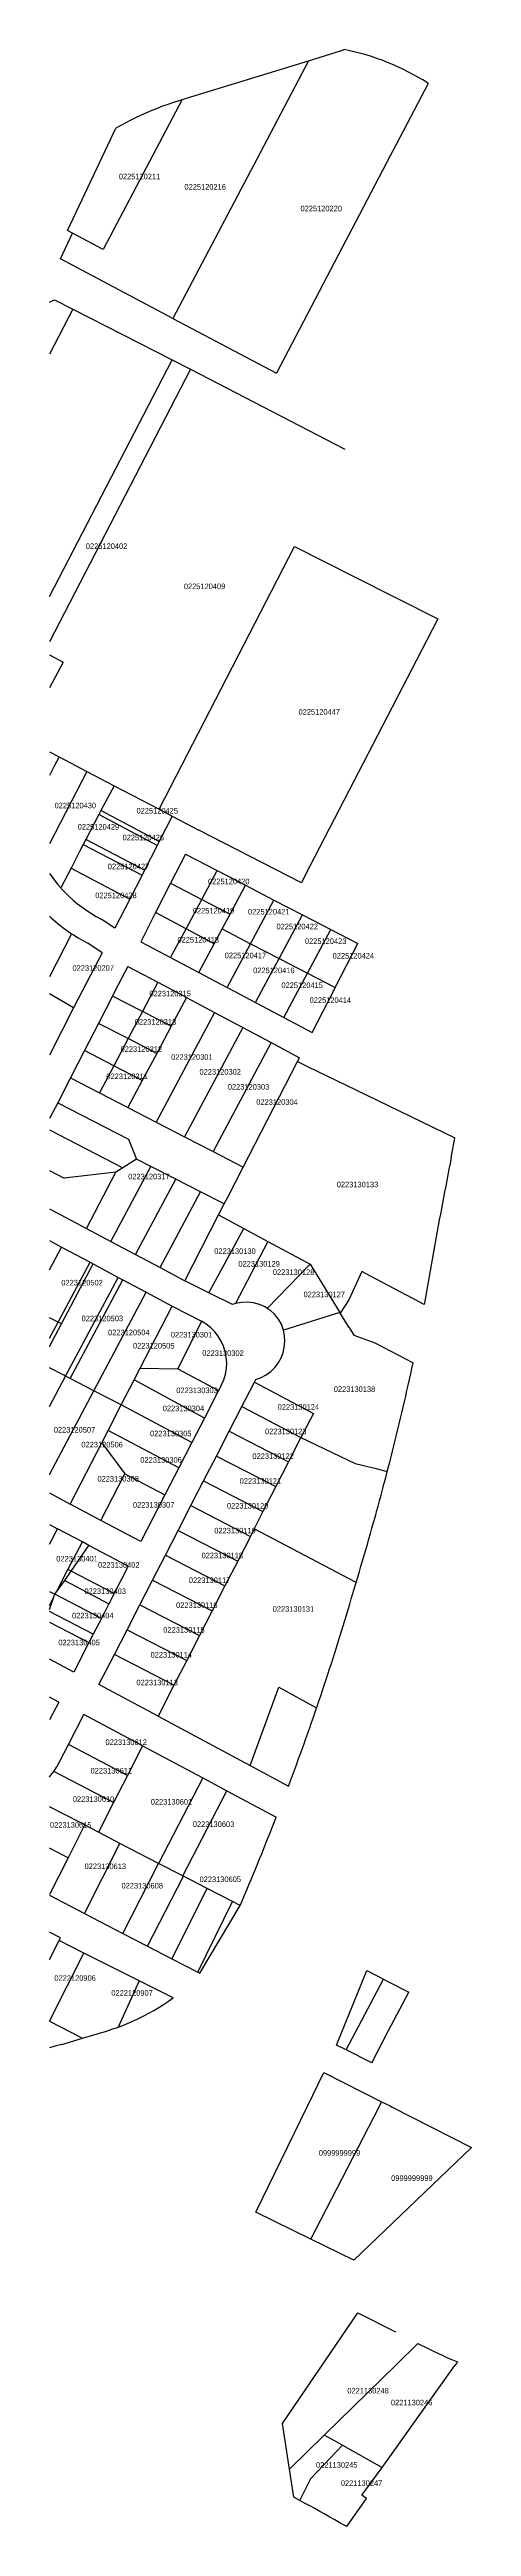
# Model space of a CAD drawing. Header units: inches. Extents: x 3124125 to 3124882, y 10085829 to 10090270.
import ezdxf

# ---------------------------------------------------------------- set-up
doc = ezdxf.new("R2010")
doc.units = ezdxf.units.IN
doc.header["$MEASUREMENT"] = 0
doc.layers.add('labels', color=10, linetype='Continuous')
doc.layers.add('parcels', color=10, linetype='Continuous')

msp = doc.modelspace()

# ---------------------------------------------------------------- linework, layer by layer
at = {"layer": 'parcels', "color": 7}
for p, q in [((3124363.083333, 10090180.333333), (3124589.916667, 10090249.916667)), ((3124589.916667, 10090249.916667), (3124497.083333, 10090073.833333)), ((3124589.916667, 10090249.916667), (3124648.916667, 10090268.583333)), ((3124648.916667, 10090268.583333), (3124653.916667, 10090270.166667)), ((3124804.5, 10090209.5), (3124747, 10090099.75)), ((3124363.083333, 10090180.333333), (3124304.416667, 10090069.333333)), ((3124357.166667, 10090178.166667), (3124363.083333, 10090180.333333)), ((3124214.833333, 10090067.25), (3124243.916667, 10090129.083333)), ((3124497.083333, 10090073.833333), (3124346.333333, 10089787.916667)), ((3124736.416667, 10090079.5), (3124661, 10089935.583333)), ((3124747, 10090099.75), (3124736.416667, 10090079.5)), ((3124144.583333, 10089895.083333), (3124166.25, 10089940.75)), ((3124661, 10089935.583333), (3124657, 10089928)), ((3124346.333333, 10089787.916667), (3124144.583333, 10089895.083333)), ((3124657, 10089928), (3124532.333333, 10089689.916667)), ((3124125, 10089817.083333), (3124133.916667, 10089821.166667)), ((3124166.75, 10089804.5), (3124125, 10089724.083333)), ((3124133.916667, 10089821.166667), (3124166.75, 10089804.5)), ((3124166.75, 10089804.5), (3124345.083333, 10089713.916667)), ((3124346.333333, 10089787.916667), (3124532.333333, 10089689.916667)), ((3124125, 10089289.083333), (3124345.083333, 10089713.916667)), ((3124345.083333, 10089713.916667), (3124377.75, 10089697.083333)), ((3124377.75, 10089697.083333), (3124125, 10089207.916667)), ((3124377.75, 10089697.083333), (3124655.25, 10089553.833333)), ((3124321.583333, 10088908.083333), (3124564.75, 10089378.75)), ((3124564.75, 10089378.75), (3124671.25, 10089325.333333)), ((3124671.25, 10089325.333333), (3124822.083333, 10089249.583333)), ((3124822.083333, 10089249.583333), (3124802.166667, 10089211.166667)), ((3124802.166667, 10089211.166667), (3124713.666667, 10089040.166667)), ((3124125, 10089010.583333), (3124142.25, 10089001.666667)), ((3124142.25, 10089001.666667), (3124132.916667, 10088983.666667)), ((3124142.25, 10089001.666667), (3124192.083333, 10088975.666667)), ((3124713.666667, 10089040.166667), (3124679.583333, 10088974.333333)), ((3124132.916667, 10088983.666667), (3124125, 10088968.416667)), ((3124192.083333, 10088975.666667), (3124125, 10088845.833333)), ((3124192.083333, 10088975.666667), (3124240.833333, 10088950.166667)), ((3124679.583333, 10088974.333333), (3124583.25, 10088788.25)), ((3124240.833333, 10088950.166667), (3124217, 10088905.916667)), ((3124240.833333, 10088950.166667), (3124321.583333, 10088908.083333)), ((3124213.333333, 10088898.75), (3124190.083333, 10088853.666667)), ((3124217, 10088905.916667), (3124213.333333, 10088898.75)), ((3124318.416667, 10088843.166667), (3124213.333333, 10088898.75)), ((3124322.083333, 10088850.333333), (3124217, 10088905.916667)), ((3124321.583333, 10088908.083333), (3124345.333333, 10088895.666667)), ((3124345.333333, 10088895.666667), (3124322.083333, 10088850.333333)), ((3124345.333333, 10088895.666667), (3124392.833333, 10088870.416667)), ((3124576.916667, 10088776.166667), (3124392.833333, 10088870.416667)), ((3124178.833333, 10088831.916667), (3124163.583333, 10088802.25)), ((3124185.5, 10088844.833333), (3124178.833333, 10088831.916667)), ((3124190.083333, 10088853.666667), (3124185.5, 10088844.833333)), ((3124185.5, 10088844.833333), (3124291, 10088789.666667)), ((3124295.583333, 10088798.5), (3124190.083333, 10088853.666667)), ((3124318.416667, 10088843.166667), (3124295.583333, 10088798.5)), ((3124322.083333, 10088850.333333), (3124318.416667, 10088843.166667)), ((3124369.333333, 10088827.083333), (3124342.416667, 10088775.166667)), ((3124369.333333, 10088827.083333), (3124425.583333, 10088797.916667)), ((3124163.583333, 10088802.25), (3124145.083333, 10088767.083333)), ((3124163.583333, 10088802.25), (3124269.083333, 10088746.833333)), ((3124291, 10088789.666667), (3124269.083333, 10088746.833333)), ((3124295.583333, 10088798.5), (3124291, 10088789.666667)), ((3124398.083333, 10088746.25), (3124425.583333, 10088797.916667)), ((3124425.583333, 10088797.916667), (3124476.583333, 10088771.583333)), ((3124583.25, 10088788.25), (3124576.916667, 10088776.166667)), ((3124269.083333, 10088746.833333), (3124242.333333, 10088694.583333)), ((3124342.416667, 10088775.166667), (3124315.5, 10088722.583333)), ((3124342.416667, 10088775.166667), (3124398.083333, 10088746.25)), ((3124370, 10088693.666667), (3124398.083333, 10088746.25)), ((3124398.083333, 10088746.25), (3124448.916667, 10088719.916667)), ((3124448.916667, 10088719.916667), (3124476.583333, 10088771.583333)), ((3124476.583333, 10088771.583333), (3124527.75, 10088745.083333)), ((3124485.916667, 10088666.75), (3124527.75, 10088745.083333)), ((3124527.75, 10088745.083333), (3124578.75, 10088718.583333)), ((3124242.333333, 10088694.583333), (3124217.833333, 10088710.916667)), ((3124315.5, 10088722.583333), (3124288.75, 10088670.416667)), ((3124370, 10088693.666667), (3124315.5, 10088722.583333)), ((3124342.416667, 10088642), (3124370, 10088693.666667)), ((3124420.5, 10088666.833333), (3124370, 10088693.666667)), ((3124420.5, 10088666.833333), (3124434.666667, 10088693.25)), ((3124434.666667, 10088693.25), (3124448.916667, 10088719.916667)), ((3124434.666667, 10088693.25), (3124485.916667, 10088666.75)), ((3124536.833333, 10088640.333333), (3124578.75, 10088718.583333)), ((3124578.75, 10088718.583333), (3124629.75, 10088692.166667)), ((3124587.75, 10088614), (3124629.75, 10088692.166667)), ((3124629.75, 10088692.166667), (3124678.5, 10088666.916667)), ((3124164.666667, 10088684.666667), (3124125, 10088607.25)), ((3124219.333333, 10088650.166667), (3124183.5, 10088581.416667)), ((3124219.333333, 10088650.166667), (3124194, 10088667.666667)), ((3124288.75, 10088670.416667), (3124342.416667, 10088642)), ((3124392.916667, 10088615.25), (3124420.5, 10088666.833333)), ((3124444, 10088588.166667), (3124485.916667, 10088666.75)), ((3124485.916667, 10088666.75), (3124536.833333, 10088640.333333)), ((3124637.833333, 10088588.083333), (3124678.5, 10088666.916667)), ((3124265.833333, 10088626.083333), (3124242.5, 10088581.416667)), ((3124265.833333, 10088626.083333), (3124319.583333, 10088597.666667)), ((3124342.416667, 10088642), (3124392.916667, 10088615.25)), ((3124392.916667, 10088615.25), (3124444, 10088588.166667)), ((3124505.5, 10088581.416667), (3124536.833333, 10088640.333333)), ((3124536.833333, 10088640.333333), (3124587.75, 10088614)), ((3124570.5, 10088581.416667), (3124587.75, 10088614)), ((3124587.75, 10088614), (3124637.833333, 10088588.083333)), ((3124168.25, 10088551.833333), (3124125, 10088576.833333)), ((3124183.5, 10088581.416667), (3124168.25, 10088551.833333)), ((3124238.083333, 10088572.833333), (3124212.916667, 10088524)), ((3124242.5, 10088581.416667), (3124238.083333, 10088572.833333)), ((3124291.75, 10088545.166667), (3124238.083333, 10088572.833333)), ((3124311, 10088581.416667), (3124291.75, 10088545.166667)), ((3124319.583333, 10088597.666667), (3124311, 10088581.416667)), ((3124319.583333, 10088597.666667), (3124350, 10088581.416667)), ((3124370.583333, 10088570.416667), (3124343.083333, 10088518.666667)), ((3124350, 10088581.416667), (3124370.583333, 10088570.416667)), ((3124370.583333, 10088570.416667), (3124421.083333, 10088543.583333)), ((3124444, 10088588.166667), (3124456.666667, 10088581.416667)), ((3124456.666667, 10088581.416667), (3124494.583333, 10088561.25)), ((3124494.583333, 10088561.25), (3124505.5, 10088581.416667)), ((3124494.583333, 10088561.25), (3124545.666667, 10088534.166667)), ((3124545.666667, 10088534.166667), (3124570.5, 10088581.416667)), ((3124596.083333, 10088507.333333), (3124634.5, 10088581.416667)), ((3124634.5, 10088581.416667), (3124637.833333, 10088588.083333)), ((3124168.25, 10088551.833333), (3124125, 10088467.166667)), ((3124212.916667, 10088524), (3124187.833333, 10088475.166667)), ((3124266, 10088496.583333), (3124212.916667, 10088524)), ((3124291.75, 10088545.166667), (3124266, 10088496.583333)), ((3124343.083333, 10088518.666667), (3124291.75, 10088545.166667)), ((3124421.083333, 10088543.583333), (3124316.25, 10088346.75)), ((3124343.083333, 10088518.666667), (3124317.333333, 10088470.166667)), ((3124472.083333, 10088516.416667), (3124367.5, 10088320.333333)), ((3124421.083333, 10088543.583333), (3124472.083333, 10088516.416667)), ((3124472.083333, 10088516.416667), (3124522.583333, 10088489.583333)), ((3124545.666667, 10088534.166667), (3124596.083333, 10088507.333333)), ((3124187.833333, 10088475.166667), (3124162.583333, 10088426.166667)), ((3124240.333333, 10088448.083333), (3124187.833333, 10088475.166667)), ((3124266, 10088496.583333), (3124240.333333, 10088448.083333)), ((3124317.333333, 10088470.166667), (3124266, 10088496.583333)), ((3124317.333333, 10088470.166667), (3124291.5, 10088421.666667)), ((3124522.583333, 10088489.583333), (3124418.666667, 10088293.916667)), ((3124522.583333, 10088489.583333), (3124573.583333, 10088462.416667)), ((3124162.583333, 10088426.166667), (3124139.75, 10088381.666667)), ((3124162.583333, 10088426.166667), (3124214.5, 10088399.333333)), ((3124240.333333, 10088448.083333), (3124214.5, 10088399.333333)), ((3124291.5, 10088421.666667), (3124240.333333, 10088448.083333)), ((3124472.583333, 10088266.083333), (3124570.083333, 10088455.5)), ((3124570.083333, 10088455.5), (3124573.583333, 10088462.416667)), ((3124570.083333, 10088455.5), (3124588, 10088446.833333)), ((3124588, 10088446.833333), (3124693.25, 10088396)), ((3124139.75, 10088381.666667), (3124125, 10088353.083333)), ((3124139.75, 10088381.666667), (3124266.833333, 10088316.166667)), ((3124214.5, 10088399.333333), (3124265.666667, 10088372.916667)), ((3124291.5, 10088421.666667), (3124265.666667, 10088372.916667)), ((3124693.25, 10088396), (3124852.583333, 10088318.916667)), ((3124265.666667, 10088372.916667), (3124316.25, 10088346.75)), ((3124316.25, 10088346.75), (3124367.5, 10088320.333333)), ((3124125, 10088333.083333), (3124256.416667, 10088265.083333)), ((3124266.833333, 10088316.166667), (3124280.833333, 10088280.666667)), ((3124367.5, 10088320.333333), (3124418.666667, 10088293.916667)), ((3124418.666667, 10088293.916667), (3124472.583333, 10088266.083333)), ((3124845.833333, 10088282.583333), (3124852.583333, 10088318.916667)), ((3124125, 10088260.083333), (3124151.333333, 10088246.416667)), ((3124244.25, 10088257.333333), (3124151.333333, 10088246.416667)), ((3124191.416667, 10088156.166667), (3124244.25, 10088257.333333)), ((3124235.333333, 10088132.75), (3124306.666667, 10088267.5)), ((3124256.416667, 10088265.083333), (3124244.25, 10088257.333333)), ((3124280.833333, 10088280.666667), (3124256.416667, 10088265.083333)), ((3124306.666667, 10088267.5), (3124280.833333, 10088280.666667)), ((3124351.416667, 10088244.666667), (3124306.666667, 10088267.5)), ((3124445, 10088212.583333), (3124472.583333, 10088266.083333)), ((3124279.416667, 10088109.333333), (3124351.416667, 10088244.666667)), ((3124323.416667, 10088085.916667), (3124396.083333, 10088221.833333)), ((3124396.083333, 10088221.833333), (3124351.416667, 10088244.666667)), ((3124438.583333, 10088200.166667), (3124396.083333, 10088221.833333)), ((3124438.583333, 10088200.166667), (3124445, 10088212.583333)), ((3124125, 10088191.416667), (3124191.416667, 10088156.166667)), ((3124367.75, 10088062.333333), (3124428.25, 10088180.333333)), ((3124428.25, 10088180.333333), (3124438.583333, 10088200.166667)), ((3124428.25, 10088180.333333), (3124473.583333, 10088155.916667)), ((3124125, 10088134.5), (3124146.583333, 10088122.916667)), ((3124125, 10088082.25), (3124146.583333, 10088122.916667)), ((3124146.583333, 10088122.916667), (3124197.833333, 10088095.583333)), ((3124191.416667, 10088156.166667), (3124235.333333, 10088132.75)), ((3124235.333333, 10088132.75), (3124279.416667, 10088109.333333)), ((3124411.083333, 10088040.666667), (3124473.583333, 10088155.916667)), ((3124516.833333, 10088132.666667), (3124459, 10088021.416667)), ((3124473.583333, 10088155.916667), (3124516.833333, 10088132.666667)), ((3124516.833333, 10088132.666667), (3124592.75, 10088091.916667)), ((3124140.416667, 10087988.083333), (3124197.833333, 10088095.583333)), ((3124146.333333, 10087985), (3124203.5, 10088092.583333)), ((3124154, 10087891.083333), (3124248.5, 10088068.5)), ((3124197.833333, 10088095.583333), (3124203.5, 10088092.583333)), ((3124203.5, 10088092.583333), (3124248.5, 10088068.5)), ((3124248.5, 10088068.5), (3124256.5, 10088064.25)), ((3124279.416667, 10088109.333333), (3124323.416667, 10088085.916667)), ((3124323.416667, 10088085.916667), (3124367.75, 10088062.333333)), ((3124515.75, 10088012.916667), (3124592.75, 10088091.916667)), ((3124592.75, 10088091.916667), (3124646, 10088005.416667)), ((3124797.25, 10088019.583333), (3124700.916667, 10088070.916667)), ((3124161.916667, 10087887), (3124256.5, 10088064.25)), ((3124204.583333, 10087865.083333), (3124298.5, 10088041.833333)), ((3124256.5, 10088064.25), (3124298.5, 10088041.833333)), ((3124298.5, 10088041.833333), (3124345, 10088016.916667)), ((3124411.083333, 10088040.666667), (3124367.75, 10088062.333333)), ((3124140.416667, 10087988.083333), (3124125, 10087996)), ((3124125, 10087959.25), (3124140.416667, 10087988.083333)), ((3124125, 10087944.75), (3124146.333333, 10087985)), ((3124146.333333, 10087985), (3124140.416667, 10087988.083333)), ((3124287.666667, 10087905.666667), (3124345, 10088016.916667)), ((3124345, 10088016.916667), (3124397.75, 10087989.833333)), ((3124397.75, 10087989.833333), (3124355.5, 10087904.416667)), ((3124646, 10088005.416667), (3124545.083333, 10087973.916667)), ((3124646, 10088005.416667), (3124646.583333, 10088004.416667)), ((3124662.583333, 10087978.416667), (3124646.583333, 10088004.416667)), ((3124150.5, 10087892.833333), (3124125, 10087906)), ((3124125, 10087836.666667), (3124154, 10087891.083333)), ((3124154, 10087891.083333), (3124150.5, 10087892.833333)), ((3124161.916667, 10087887), (3124154, 10087891.083333)), ((3124276.75, 10087884.5), (3124287.666667, 10087905.666667)), ((3124287.666667, 10087905.666667), (3124355.5, 10087904.416667)), ((3124355.5, 10087904.416667), (3124428.5, 10087865.583333)), ((3124125, 10087715.25), (3124204.583333, 10087865.083333)), ((3124204.583333, 10087865.083333), (3124161.916667, 10087887)), ((3124253.333333, 10087840.083333), (3124204.583333, 10087865.083333)), ((3124253.333333, 10087840.083333), (3124276.75, 10087884.5)), ((3124403.083333, 10087816.166667), (3124276.75, 10087884.5)), ((3124428.5, 10087865.583333), (3124403.083333, 10087816.166667)), ((3124433.25, 10087874.833333), (3124428.5, 10087865.583333)), ((3124470.083333, 10087836.833333), (3124492.583333, 10087880.666667)), ((3124492.583333, 10087880.666667), (3124495.25, 10087885.166667)), ((3124492.583333, 10087880.666667), (3124598.75, 10087824.166667)), ((3124230.166667, 10087794), (3124253.333333, 10087840.083333)), ((3124380.666667, 10087772.583333), (3124253.333333, 10087840.083333)), ((3124403.083333, 10087816.166667), (3124380.666667, 10087772.583333)), ((3124447.333333, 10087792.583333), (3124470.083333, 10087836.833333)), ((3124470.083333, 10087836.833333), (3124576.25, 10087781.416667)), ((3124598.75, 10087824.166667), (3124576.25, 10087781.416667)), ((3124162.25, 10087662.083333), (3124218.833333, 10087771.916667)), ((3124218.833333, 10087771.916667), (3124230.166667, 10087794)), ((3124218.833333, 10087771.916667), (3124260, 10087716.416667)), ((3124357.25, 10087727.083333), (3124230.166667, 10087794)), ((3124380.666667, 10087772.583333), (3124357.25, 10087727.083333)), ((3124424.416667, 10087748.083333), (3124447.333333, 10087792.583333)), ((3124447.333333, 10087792.583333), (3124553.75, 10087737.666667)), ((3124576.25, 10087781.416667), (3124553.75, 10087737.666667)), ((3124217.25, 10087632.666667), (3124260, 10087716.416667)), ((3124260, 10087716.416667), (3124332.166667, 10087678.25)), ((3124357.25, 10087727.083333), (3124332.166667, 10087678.25)), ((3124401.583333, 10087703.666667), (3124424.416667, 10087748.083333)), ((3124424.416667, 10087748.083333), (3124530.916667, 10087693.25)), ((3124553.75, 10087737.666667), (3124530.916667, 10087693.25)), ((3124709.083333, 10087726.083333), (3124731.166667, 10087720.666667)), ((3124125, 10087681.833333), (3124162.25, 10087662.083333)), ((3124332.166667, 10087678.25), (3124289.083333, 10087594.583333)), ((3124378.75, 10087659.166667), (3124401.583333, 10087703.666667)), ((3124401.583333, 10087703.666667), (3124508.083333, 10087648.833333)), ((3124530.916667, 10087693.25), (3124508.083333, 10087648.833333)), ((3124125, 10087625.25), (3124139.25, 10087617.666667)), ((3124217.25, 10087632.666667), (3124162.25, 10087662.083333)), ((3124289.083333, 10087594.583333), (3124217.25, 10087632.666667)), ((3124355.833333, 10087614.583333), (3124378.75, 10087659.166667)), ((3124378.75, 10087659.166667), (3124485.5, 10087604)), ((3124508.083333, 10087648.833333), (3124492.5, 10087617.583333)), ((3124125, 10087589.833333), (3124129.166667, 10087598)), ((3124129.166667, 10087598), (3124139.25, 10087617.666667)), ((3124183.916667, 10087594.5), (3124139.25, 10087617.666667)), ((3124158.166667, 10087544.583333), (3124183.916667, 10087594.5)), ((3124163.75, 10087541.666667), (3124195.75, 10087587.583333)), ((3124195.75, 10087587.583333), (3124183.916667, 10087594.5)), ((3124266.083333, 10087550.333333), (3124195.75, 10087587.583333)), ((3124333, 10087570.166667), (3124355.833333, 10087614.583333)), ((3124355.833333, 10087614.583333), (3124462.666667, 10087559.5)), ((3124485.5, 10087604), (3124462.666667, 10087559.5)), ((3124492.5, 10087617.583333), (3124485.5, 10087604)), ((3124675.083333, 10087521.333333), (3124492.5, 10087617.583333)), ((3124137.5, 10087504.5), (3124158.166667, 10087544.583333)), ((3124152.25, 10087525.083333), (3124163.75, 10087541.666667)), ((3124163.75, 10087541.666667), (3124158.166667, 10087544.583333)), ((3124240.916667, 10087501.333333), (3124163.75, 10087541.666667)), ((3124266.083333, 10087550.333333), (3124240.916667, 10087501.333333)), ((3124310.083333, 10087525.666667), (3124333, 10087570.166667)), ((3124333, 10087570.166667), (3124439.833333, 10087515.083333)), ((3124462.666667, 10087559.5), (3124439.833333, 10087515.083333)), ((3124125, 10087505.166667), (3124134.5, 10087500.25)), ((3124125, 10087472.833333), (3124132.833333, 10087495.333333)), ((3124125, 10087480.166667), (3124132.833333, 10087495.333333)), ((3124132.833333, 10087495.333333), (3124134.5, 10087500.25)), ((3124134.5, 10087500.25), (3124137.5, 10087504.5)), ((3124218.083333, 10087457), (3124134.5, 10087500.25)), ((3124137.5, 10087504.5), (3124152.25, 10087525.083333)), ((3124152.25, 10087525.083333), (3124231.666667, 10087483.333333)), ((3124240.916667, 10087501.333333), (3124231.666667, 10087483.333333)), ((3124287.25, 10087481.25), (3124310.083333, 10087525.666667)), ((3124310.083333, 10087525.666667), (3124417, 10087470.666667)), ((3124439.833333, 10087515.083333), (3124417, 10087470.666667)), ((3124203.583333, 10087428.833333), (3124125, 10087469.5)), ((3124125, 10087450.416667), (3124195.833333, 10087413.666667)), ((3124218.083333, 10087457), (3124203.583333, 10087428.833333)), ((3124231.666667, 10087483.333333), (3124218.083333, 10087457)), ((3124264.333333, 10087436.583333), (3124287.25, 10087481.25)), ((3124287.25, 10087481.25), (3124394.083333, 10087426)), ((3124417, 10087470.666667), (3124394.083333, 10087426)), ((3124195.833333, 10087413.666667), (3124168.583333, 10087360.833333)), ((3124203.583333, 10087428.833333), (3124195.833333, 10087413.666667)), ((3124241.5, 10087392.166667), (3124264.333333, 10087436.583333)), ((3124264.333333, 10087436.583333), (3124371.166667, 10087381.583333)), ((3124394.083333, 10087426), (3124371.166667, 10087381.583333)), ((3124168.583333, 10087360.833333), (3124125, 10087384)), ((3124213.75, 10087338.166667), (3124241.5, 10087392.166667)), ((3124348.25, 10087337), (3124241.5, 10087392.166667)), ((3124371.166667, 10087381.583333), (3124348.25, 10087337)), ((3124141.75, 10087306.916667), (3124125, 10087315.833333)), ((3124319.833333, 10087281.666667), (3124213.75, 10087338.166667)), ((3124348.25, 10087337), (3124319.833333, 10087281.666667)), ((3124141.75, 10087306.916667), (3124125, 10087275.083333)), ((3124158.916667, 10087231.083333), (3124186.333333, 10087284.833333)), ((3124292, 10087228.666667), (3124186.333333, 10087284.833333)), ((3124319.833333, 10087281.666667), (3124484.833333, 10087193.166667)), ((3124142.75, 10087199.583333), (3124158.916667, 10087231.083333)), ((3124264.833333, 10087175.25), (3124158.916667, 10087231.083333)), ((3124292, 10087228.666667), (3124264.833333, 10087175.25)), ((3124292, 10087228.666667), (3124400.25, 10087170.833333)), ((3124240.083333, 10087126.583333), (3124132.5, 10087182.5)), ((3124484.833333, 10087193.166667), (3124553.833333, 10087156.166667)), ((3124264.833333, 10087175.25), (3124240.083333, 10087126.583333)), ((3124400.25, 10087170.833333), (3124320.833333, 10087017.5)), ((3124364.416667, 10086995.083333), (3124443.416667, 10087147.75)), ((3124400.25, 10087170.833333), (3124443.416667, 10087147.75)), ((3124443.416667, 10087147.75), (3124531.916667, 10087100.416667)), ((3124240.083333, 10087126.583333), (3124213.166667, 10087073.5)), ((3124184.666667, 10087080.166667), (3124158.333333, 10087027.916667)), ((3124188, 10087086.916667), (3124185.25, 10087088.333333)), ((3124187.583333, 10086927.916667), (3124251.5, 10087053.166667)), ((3124213.166667, 10087073.5), (3124188, 10087086.916667)), ((3124251.5, 10087053.166667), (3124213.166667, 10087073.5)), ((3124320.833333, 10087017.5), (3124251.5, 10087053.166667)), ((3124151.583333, 10087031.333333), (3124125, 10087045)), ((3124158.333333, 10087027.916667), (3124125, 10086962)), ((3124158.333333, 10087027.916667), (3124151.583333, 10087031.333333)), ((3124256.583333, 10086892.166667), (3124320.833333, 10087017.5)), ((3124364.416667, 10086995.083333), (3124320.833333, 10087017.5)), ((3124125, 10086960.583333), (3124187.583333, 10086927.916667)), ((3124300.833333, 10086869.25), (3124365.583333, 10086994.5)), ((3124344.5, 10086846.666667), (3124407.666667, 10086972.833333)), ((3124365.583333, 10086994.5), (3124364.416667, 10086995.083333)), ((3124407.666667, 10086972.833333), (3124365.583333, 10086994.5)), ((3124453.333333, 10086949.333333), (3124407.666667, 10086972.833333)), ((3124187.583333, 10086927.916667), (3124256.583333, 10086892.166667)), ((3124391.166667, 10086822.5), (3124453.333333, 10086949.333333)), ((3124394.583333, 10086820.666667), (3124467.333333, 10086942.166667)), ((3124467.333333, 10086942.166667), (3124453.333333, 10086949.333333)), ((3124144.583333, 10086884.166667), (3124125, 10086894.166667)), ((3124125, 10086845.416667), (3124142.083333, 10086879.166667)), ((3124142.083333, 10086879.166667), (3124144.583333, 10086884.166667)), ((3124186.75, 10086856.833333), (3124142.083333, 10086879.166667)), ((3124256.583333, 10086892.166667), (3124300.833333, 10086869.25)), ((3124300.833333, 10086869.25), (3124344.5, 10086846.666667)), ((3124125.083333, 10086735), (3124186.75, 10086856.833333)), ((3124285.75, 10086807.166667), (3124186.75, 10086856.833333)), ((3124344.5, 10086846.666667), (3124391.166667, 10086822.5)), ((3124640, 10086691.583333), (3124694.5, 10086825.333333)), ((3124694.5, 10086825.333333), (3124724.5, 10086810)), ((3124285.75, 10086807.166667), (3124248.083333, 10086724.083333)), ((3124346.833333, 10086776.416667), (3124285.75, 10086807.166667)), ((3124391.166667, 10086822.5), (3124394.583333, 10086820.666667)), ((3124657.083333, 10086683.083333), (3124724.5, 10086810)), ((3124724.5, 10086810), (3124730.833333, 10086806.75)), ((3124730.833333, 10086806.75), (3124769.583333, 10086787)), ((3124732.916667, 10086716.666667), (3124769.583333, 10086787)), ((3124125, 10086735), (3124125.083333, 10086735)), ((3124125.083333, 10086735), (3124183.916667, 10086704.083333)), ((3124147.333333, 10086693.166667), (3124183.916667, 10086704.083333)), ((3124183.916667, 10086704.083333), (3124227.25, 10086717.083333)), ((3124657.083333, 10086683.083333), (3124640, 10086691.583333)), ((3124703.5, 10086660.166667), (3124732.916667, 10086716.666667)), ((3124703.5, 10086660.166667), (3124657.083333, 10086683.083333)), ((3124587.083333, 10086581.166667), (3124617, 10086642.916667)), ((3124617, 10086642.916667), (3124721, 10086590.25)), ((3124495.333333, 10086392.416667), (3124587.083333, 10086581.166667)), ((3124593.916667, 10086344.083333), (3124716.5, 10086581.416667)), ((3124716.5, 10086581.416667), (3124721, 10086590.25)), ((3124721, 10086590.25), (3124736.166667, 10086582.666667)), ((3124736.166667, 10086582.666667), (3124738.5, 10086581.416667)), ((3124738.5, 10086581.416667), (3124882.25, 10086508.5)), ((3124882.25, 10086508.5), (3124741.083333, 10086373.166667)), ((3124593.916667, 10086344.083333), (3124495.333333, 10086392.416667)), ((3124671.25, 10086306.166667), (3124593.916667, 10086344.083333)), ((3124741.083333, 10086373.166667), (3124671.25, 10086306.166667)), ((3124678.083333, 10086211.666667), (3124745.75, 10086177.75)), ((3124618, 10085992.666667), (3124747.083333, 10086118.75)), ((3124747.083333, 10086118.75), (3124786.25, 10086156.916667)), ((3124756.166667, 10085982.333333), (3124852.416667, 10086117.166667)), ((3124786.25, 10086156.916667), (3124804.5, 10086147.666667)), ((3124853.666667, 10086119), (3124852.416667, 10086117.166667)), ((3124857.25, 10086123.916667), (3124853.666667, 10086119)), ((3124618, 10085992.666667), (3124555.666667, 10085931.25)), ((3124650.583333, 10085974.416667), (3124618, 10085992.666667)), ((3124750.5, 10085974.416667), (3124756.166667, 10085982.333333)), ((3124650.583333, 10085974.416667), (3124722, 10085934.416667)), ((3124722, 10085934.416667), (3124750.5, 10085974.416667)), ((3124658.416667, 10085828.666667), (3124693.75, 10085878.666667))]:
    msp.add_line(p, q, dxfattribs=at)
for points in [[(3124804.5, 10090209.5), (3124803.333333, 10090210.25), (3124794.75, 10090215.583333), (3124786, 10090220.75), (3124777.166667, 10090225.666667), (3124768.25, 10090230.333333), (3124759.166667, 10090234.916667), (3124750, 10090239.166667), (3124740.75, 10090243.25), (3124731.416667, 10090247.166667), (3124722, 10090250.833333), (3124712.5, 10090254.25), (3124702.916667, 10090257.5), (3124693.25, 10090260.416667), (3124683.5, 10090263.25), (3124673.666667, 10090265.75), (3124663.833333, 10090268.083333), (3124653.916667, 10090270.166667)], [(3124357.166667, 10090178.166667), (3124347.333333, 10090175.083333), (3124337.583333, 10090171.833333), (3124327.916667, 10090168.333333), (3124318.25, 10090164.666667), (3124308.666667, 10090160.833333), (3124299.166667, 10090156.833333), (3124289.75, 10090152.666667), (3124280.416667, 10090148.25), (3124271.166667, 10090143.75), (3124262, 10090139), (3124252.916667, 10090134.083333), (3124243.916667, 10090129.083333)], [(3124166.25, 10089940.75), (3124157.416667, 10089945.416667), (3124214.833333, 10090067.25)], [(3124304.416667, 10090069.333333), (3124221.083333, 10089911.666667), (3124166.25, 10089940.75)], [(3124125, 10089184.5), (3124149.583333, 10089171.916667), (3124125, 10089125.75)], [(3124125, 10088792.916667), (3124127.333333, 10088789.5), (3124133.25, 10088781.333333), (3124139.583333, 10088773.416667), (3124145.083333, 10088767.083333)], [(3124145.083333, 10088767.083333), (3124146.166667, 10088765.833333), (3124153.083333, 10088758.5), (3124160.25, 10088751.416667), (3124167.75, 10088744.666667), (3124175.5, 10088738.166667), (3124183.5, 10088732.083333), (3124191.75, 10088726.25), (3124200.25, 10088720.75), (3124208.916667, 10088715.666667), (3124217.833333, 10088710.916667)], [(3124125, 10088716.083333), (3124128.083333, 10088713.166667), (3124135.666667, 10088706.5), (3124143.333333, 10088700.083333), (3124151.333333, 10088694), (3124159.5, 10088688.166667), (3124164.666667, 10088684.666667)], [(3124164.666667, 10088684.666667), (3124167.833333, 10088682.583333), (3124176.333333, 10088677.333333), (3124185.083333, 10088672.333333), (3124194, 10088667.666667)], [(3124845.833333, 10088282.583333), (3124843.833333, 10088272.5), (3124841.833333, 10088262.416667), (3124839.916667, 10088252.25), (3124837.916667, 10088242.166667), (3124836, 10088232.083333), (3124834, 10088222), (3124832.083333, 10088211.916667), (3124830.166667, 10088201.75), (3124828.25, 10088191.666667), (3124826.333333, 10088181.583333), (3124824.416667, 10088171.416667), (3124822.583333, 10088161.333333), (3124820.666667, 10088151.25), (3124818.833333, 10088141.083333), (3124816.916667, 10088131), (3124815.083333, 10088120.833333), (3124813.25, 10088110.75), (3124811.416667, 10088100.583333), (3124809.666667, 10088090.5), (3124807.833333, 10088080.333333), (3124806, 10088070.25), (3124804.25, 10088060.083333), (3124802.5, 10088050), (3124800.75, 10088039.833333), (3124799, 10088029.666667), (3124797.25, 10088019.583333)], [(3124700.916667, 10088070.916667), (3124685.333333, 10088079.166667), (3124662, 10088028.166667), (3124646.583333, 10088004.416667)], [(3124459, 10088021.416667), (3124453.25, 10088019.666667), (3124411.083333, 10088040.666667)], [(3124515.75, 10088012.916667), (3124511.75, 10088015.583333), (3124501.833333, 10088020), (3124491.333333, 10088022.916667), (3124480.5, 10088024.083333), (3124469.666667, 10088023.583333), (3124459, 10088021.416667)], [(3124433.25, 10087874.833333), (3124437.666667, 10087885), (3124440.583333, 10087894.75), (3124442.333333, 10087904.833333), (3124442.916667, 10087915), (3124442.25, 10087925.166667), (3124440.333333, 10087935.166667), (3124437.333333, 10087944.916667), (3124433.083333, 10087954.166667), (3124427.833333, 10087962.916667), (3124421.583333, 10087970.916667), (3124414.416667, 10087978.166667), (3124406.416667, 10087984.5), (3124397.75, 10087989.833333)], [(3124545.083333, 10087973.916667), (3124541.083333, 10087984.333333), (3124535.666667, 10087993.75), (3124528.916667, 10088002.25), (3124520.833333, 10088009.583333), (3124515.75, 10088012.916667)], [(3124495.25, 10087885.166667), (3124504.833333, 10087888.666667), (3124513.833333, 10087893.5), (3124522.083333, 10087899.583333), (3124529.333333, 10087906.833333), (3124535.5, 10087914.916667), (3124540.416667, 10087923.916667), (3124544.083333, 10087933.416667), (3124546.25, 10087943.416667), (3124547.083333, 10087953.583333), (3124546.5, 10087963.583333), (3124545.083333, 10087973.916667)], [(3124662.583333, 10087978.416667), (3124671.333333, 10087964.833333), (3124703.75, 10087952.916667)], [(3124703.75, 10087952.916667), (3124708.5, 10087951.333333), (3124777.583333, 10087915.166667)], [(3124731.166667, 10087720.666667), (3124732.833333, 10087727.083333), (3124735.416667, 10087736.916667), (3124737.916667, 10087746.833333), (3124740.416667, 10087756.666667), (3124742.916667, 10087766.5), (3124745.333333, 10087776.416667), (3124747.75, 10087786.25), (3124750.166667, 10087796.166667), (3124752.583333, 10087806.083333), (3124754.916667, 10087816), (3124757.333333, 10087825.833333), (3124759.666667, 10087835.75), (3124761.916667, 10087845.666667), (3124764.25, 10087855.583333), (3124766.5, 10087865.5), (3124768.75, 10087875.416667), (3124771, 10087885.333333), (3124773.25, 10087895.333333), (3124775.416667, 10087905.25), (3124777.583333, 10087915.166667)], [(3124576.25, 10087781.416667), (3124673.333333, 10087734.833333), (3124709.083333, 10087726.083333)], [(3124710.916667, 10087645.083333), (3124711.916667, 10087648.416667), (3124714.583333, 10087658.25), (3124717.25, 10087668), (3124719.916667, 10087677.833333), (3124722.5, 10087687.666667), (3124725.166667, 10087697.5), (3124727.75, 10087707.333333), (3124730.333333, 10087717.25), (3124731.166667, 10087720.666667)], [(3124675.083333, 10087521.333333), (3124678.083333, 10087531.083333), (3124681, 10087540.833333), (3124683.916667, 10087550.583333), (3124686.75, 10087560.333333), (3124689.666667, 10087570.083333), (3124692.5, 10087579.833333), (3124695.333333, 10087589.666667), (3124698.166667, 10087599.416667), (3124700.916667, 10087609.166667), (3124703.666667, 10087619), (3124706.416667, 10087628.75), (3124709.166667, 10087638.583333), (3124710.916667, 10087645.083333)], [(3124604.333333, 10087296.666667), (3124605.166667, 10087299.166667), (3124608.5, 10087308.75), (3124611.75, 10087318.333333), (3124614.916667, 10087327.916667), (3124618.166667, 10087337.5), (3124621.333333, 10087347.166667), (3124624.5, 10087356.75), (3124627.583333, 10087366.416667), (3124630.75, 10087376), (3124633.833333, 10087385.666667), (3124636.916667, 10087395.333333), (3124640, 10087405), (3124643, 10087414.666667), (3124646.083333, 10087424.333333), (3124649.083333, 10087434), (3124652, 10087443.666667), (3124655, 10087453.333333), (3124657.916667, 10087463), (3124660.833333, 10087472.75), (3124663.75, 10087482.416667), (3124666.583333, 10087492.166667), (3124669.5, 10087501.833333), (3124672.333333, 10087511.583333), (3124675.083333, 10087521.333333)], [(3124484.833333, 10087193.166667), (3124536.75, 10087333.666667), (3124604.333333, 10087296.666667)], [(3124553.833333, 10087156.166667), (3124557.416667, 10087165.666667), (3124560.916667, 10087175.166667), (3124564.5, 10087184.666667), (3124568, 10087194.166667), (3124571.416667, 10087203.666667), (3124574.916667, 10087213.166667), (3124578.333333, 10087222.666667), (3124581.833333, 10087232.25), (3124585.166667, 10087241.75), (3124588.583333, 10087251.333333), (3124591.916667, 10087260.833333), (3124595.25, 10087270.416667), (3124598.583333, 10087280), (3124601.916667, 10087289.583333), (3124604.333333, 10087296.666667)], [(3124125, 10087172.5), (3124127.083333, 10087175.083333), (3124132.5, 10087182.5)], [(3124132.5, 10087182.5), (3124138, 10087191.083333), (3124142.75, 10087199.583333)], [(3124185.25, 10087088.333333), (3124181.333333, 10087090.25), (3124125, 10087119.083333)], [(3124467.333333, 10086942.166667), (3124471.25, 10086951.416667), (3124475.083333, 10086960.666667), (3124479, 10086970), (3124482.833333, 10086979.25), (3124486.75, 10086988.583333), (3124490.583333, 10086997.833333), (3124494.416667, 10087007.166667), (3124498.166667, 10087016.416667), (3124502, 10087025.75), (3124505.833333, 10087035.083333), (3124509.583333, 10087044.416667), (3124513.333333, 10087053.666667), (3124517.083333, 10087063), (3124520.833333, 10087072.333333), (3124524.583333, 10087081.75), (3124528.25, 10087091.083333), (3124531.916667, 10087100.416667)], [(3124188, 10087086.916667), (3124187.583333, 10087086), (3124184.666667, 10087080.166667)], [(3124248.083333, 10086724.083333), (3124256.416667, 10086727.25), (3124266, 10086731.166667), (3124275.5, 10086735.25), (3124284.833333, 10086739.583333), (3124294.083333, 10086744.25), (3124303.166667, 10086749), (3124312.166667, 10086754.083333), (3124321.083333, 10086759.333333), (3124329.833333, 10086764.833333), (3124338.416667, 10086770.5), (3124346.833333, 10086776.416667)], [(3124147.333333, 10086693.166667), (3124137.25, 10086690.416667), (3124127.083333, 10086687.5), (3124125, 10086686.916667)], [(3124227.25, 10086717.083333), (3124237.083333, 10086720.25), (3124246.833333, 10086723.583333), (3124248.083333, 10086724.083333)], [(3124555.666667, 10085931.25), (3124543.333333, 10086013.083333), (3124678.083333, 10086211.666667)], [(3124804.5, 10086147.666667), (3124813.083333, 10086143.333333), (3124821.833333, 10086139.166667), (3124830.583333, 10086135.166667), (3124839.416667, 10086131.25), (3124848.333333, 10086127.5), (3124857.25, 10086123.916667)], [(3124573.916667, 10085875.25), (3124594, 10085914.666667), (3124650.583333, 10085974.416667)], [(3124573.916667, 10085875.25), (3124563.166667, 10085881.333333), (3124555.666667, 10085931.25)], [(3124693.75, 10085878.666667), (3124685.5, 10085884.916667), (3124722, 10085934.416667)], [(3124658.416667, 10085828.666667), (3124655.25, 10085830.416667), (3124646.25, 10085835.416667), (3124637.25, 10085840.5), (3124628.25, 10085845.5), (3124619.25, 10085850.583333), (3124610.25, 10085855.583333), (3124601.166667, 10085860.583333), (3124592.083333, 10085865.5), (3124582.583333, 10085870.5), (3124573.916667, 10085875.25)]]:
    msp.add_lwpolyline(points, dxfattribs=at)

# ---------------------------------------------------------------- texts
at = {"layer": 'labels', "color": 7}
for s, p in [('0225120211', (3124249.333333, 10090037.5)), ('0225120216', (3124367.166667, 10090018.916667)), ('0225120220', (3124575.416667, 10089980.083333)), ('0225120402', (3124190.25, 10089374.666667)), ('0225120409', (3124366.083333, 10089302.583333)), ('0225120447', (3124571.833333, 10089077.416667)), ('0225120430', (3124134.166667, 10088909.583333)), ('0225120429', (3124175.583333, 10088871.333333)), ('0225120425', (3124281.166667, 10088900.25)), ('0225120426', (3124256.083333, 10088852.166667)), ('0225120427', (3124229.583333, 10088800.25)), ('0225120420', (3124409.5, 10088773.5)), ('0225120428', (3124207.083333, 10088748.416667)), ('0225120419', (3124382.166667, 10088721)), ('0225120421', (3124481.25, 10088719.166667)), ('0225120422', (3124532.333333, 10088692.666667)), ('0225120418', (3124354.666667, 10088668.916667)), ('0225120417', (3124439.416667, 10088640.666667)), ('0225120423', (3124583.333333, 10088666.333333)), ('0225120424', (3124633.083333, 10088640.166667)), ('0223120207', (3124166.25, 10088618.25)), ('0225120416', (3124490.416667, 10088614)), ('0223120315', (3124304.333333, 10088572.333333)), ('0225120415', (3124541.166667, 10088587.25)), ('0225120414', (3124591.75, 10088560.666667)), ('0223120313', (3124278, 10088521.5)), ('0223120312', (3124252.583333, 10088472.833333)), ('0223120301', (3124343.333333, 10088458.583333)), ('0223120311', (3124227.083333, 10088424)), ('0223120302', (3124394.166667, 10088432)), ('0223120303', (3124445, 10088405.166667)), ('0223120304', (3124496.083333, 10088377.833333)), ('0223120317', (3124266.166667, 10088244.25)), ('0223130133', (3124640.416667, 10088230)), ('0223130130', (3124420.666667, 10088110.5)), ('0223130129', (3124464, 10088087.833333)), ('0223130128', (3124525.833333, 10088072.833333)), ('0223120502', (3124146.25, 10088054)), ('0223130127', (3124580.833333, 10088032.916667)), ('0223120503', (3124182.666667, 10087989.833333)), ('0223120504', (3124230.166667, 10087964.666667)), ('0223120505', (3124274.833333, 10087940.916667)), ('0223130301', (3124342.666667, 10087960.666667)), ('0223130302', (3124399.166667, 10087927.666667)), ('0223130303', (3124352.583333, 10087860.916667)), ('0223130138', (3124635.083333, 10087863.083333)), ('0223130304', (3124328.166667, 10087828.5)), ('0223130124', (3124534.416667, 10087831.083333)), ('0223120507', (3124132.666667, 10087790.166667)), ('0223120506', (3124182.25, 10087763.583333)), ('0223130305', (3124305.416667, 10087783.583333)), ('0223130123', (3124511.75, 10087787.25)), ('0223130308', (3124211.083333, 10087702.333333)), ('0223130306', (3124288, 10087736.166667)), ('0223130122', (3124489.083333, 10087742.916667)), ('0223130121', (3124466.25, 10087698.416667)), ('0223130307', (3124274.666667, 10087655.5)), ('0223130120', (3124443.416667, 10087653.833333)), ('0223130119', (3124420.666667, 10087609.333333)), ('0223130401', (3124137.25, 10087559)), ('0223130402', (3124212.166667, 10087547.916667)), ('0223130118', (3124397.833333, 10087564.833333)), ('0223130403', (3124187.75, 10087500.75)), ('0223130117', (3124375, 10087520.416667)), ('0223130404', (3124165.5, 10087457)), ('0223130116', (3124352.166667, 10087475.833333)), ('0223130131', (3124525.5, 10087468.833333)), ('0223130405', (3124140.916667, 10087408.75)), ('0223130115', (3124329.166667, 10087431.416667)), ('0223130114', (3124306.333333, 10087386.75)), ('0223130113', (3124281, 10087336.916667)), ('0223130612', (3124225.416667, 10087230)), ('0223130611', (3124198.666667, 10087178.833333)), ('0223130610', (3124166.833333, 10087128)), ('0223130615', (3124125.916667, 10087081.583333)), ('0223130601', (3124306.666667, 10087123.083333)), ('0223130603', (3124382.166667, 10087082.916667)), ('0223130613', (3124187.916667, 10087007.416667)), ('0223130608', (3124254.25, 10086972.666667)), ('0223130605', (3124394.25, 10086984.166667)), ('0222120906', (3124133.75, 10086807.083333)), ('0222120907', (3124236, 10086780.416667)), ('0999999999', (3124608.166667, 10086493.5)), ('0999999999', (3124738.083333, 10086448.25)), ('0221130248', (3124659.5, 10086067.166667)), ('0221130246', (3124737.666667, 10086045.833333)), ('0221130245', (3124603.25, 10085934)), ('0221130247', (3124647.75, 10085901.5))]:
    msp.add_text(s, height=10, dxfattribs=at).set_placement(p)

doc.saveas('drawing.dxf')
